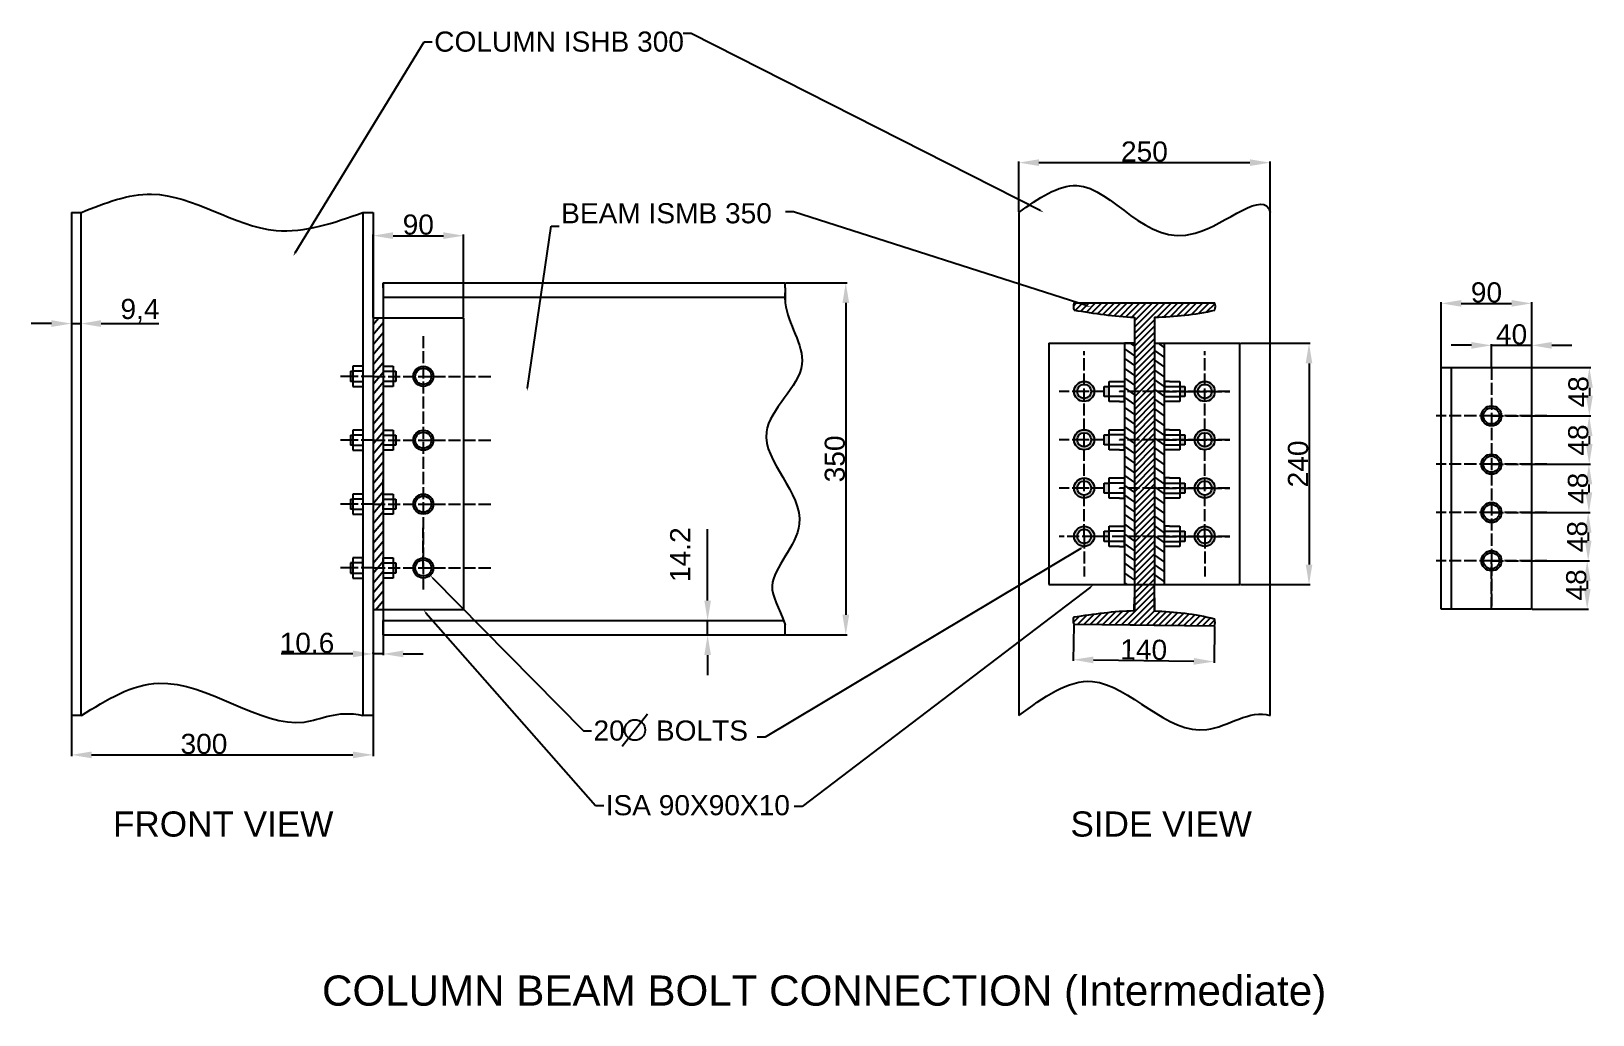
# Model space of a CAD drawing. Header units: inches. Extents: x 405 to 1958, y 459 to 1437.
import ezdxf
from ezdxf import colors
from ezdxf.entities.mleader import LeaderData, LeaderLine
from ezdxf.math import Vec2, Vec3

# ---------------------------------------------------------------- set-up
doc = ezdxf.new("R2010")
doc.units = ezdxf.units.IN
doc.header["$MEASUREMENT"] = 0
doc.linetypes.add('ACAD_ISO02W100', pattern=[15, 12, -3])
doc.styles.get("Standard").update_dxf_attribs({"font": 'arial.ttf'})
doc.dimstyles.new('ISO-25', dxfattribs={"dimtxt": 20, "dimasz": 20, "dimexe": 1.25, "dimexo": 0.625, "dimtad": 1, "dimdec": 4, "dimtxsty": 'Standard', "dimcen": 2.5, "dimadec": 0, "dimazin": 0, "dimtfac": 1, "dimtdec": 4, "dimtmove": 0, "dimatfit": 3, "dimfxl": 1, "dimarcsym": 0})

msp = doc.modelspace()

# ---------------------------------------------------------------- texts
at = {"attachment_point": 1}
for s, width, gutter_width, heights, insert, char_height in [('BEAM ISMB 350', 239.196428, 12.5, [0], (932.21909, 1265.90257), 20), ('FRONT VIEW', 1762.8752299, 967.77966, [560.31052], (486.40032, 661.26723), 25), ('SIDE VIEW', 1762.8752299, 967.77966, [560.31052], (1438.79849, 661.26723), 25), ('COLUMN BEAM BOLT CONNECTION (Intermediate)', 1762.8752299, 967.77966, [560.31052], (694.34342, 498.18007), 30)]:
    msp.add_mtext_dynamic_manual_height_columns(s, width=width, gutter_width=gutter_width, heights=heights, dxfattribs=dict(at, insert=insert, char_height=char_height))

# ---------------------------------------------------------------- blocks, each defined once
blk = doc.blocks.new('*U29')
for p, q in [((-53.4, -167.2), (-63.4, -167.2)), ((-63.4, -167.2), (-63.4, -187.2)), ((-33.4, -167.2), (-23.4, -167.2)), ((-23.4, -167.2), (-23.4, -187.2)), ((-65.9, -172.2), (-65.9, -182.2)), ((-65.9, -172.2), (-63.4, -172.2)), ((-63.4, -182.2), (-65.9, -182.2)), ((-53.4, -172.2), (-63.4, -172.2)), ((-63.4, -182.2), (-53.4, -182.2)), ((-33.4, -172.2), (-23.4, -172.2)), ((-23.4, -182.2), (-33.4, -182.2)), ((-23.4, -172.2), (-20.9, -172.2)), ((-20.9, -182.2), (-23.4, -182.2)), ((-20.9, -172.2), (-20.9, -182.2)), ((-63.4, -187.2), (-53.4, -187.2)), ((-23.4, -187.2), (-33.4, -187.2))]:
    blk.add_line(p, q)
at = {"linetype": 'ACAD_ISO02W100'}
for p, q in [((-65.9, -177.2), (-75.9, -177.2)), ((-43.4, -177.2), (-65.9, -177.2)), ((-43.4, -177.2), (75.9, -177.2))]:
    blk.add_line(p, q, dxfattribs=at)
for radius in [10, 8]:
    blk.add_circle((6.6, -177.2), radius)
blk = doc.blocks.new('*U30')
at = {"color": 0, "linetype": 'ByBlock', "lineweight": -2, "transparency": 16777216}
for p in [(0, 190.5), (0, 127), (0, 63.5), (0, 0)]:
    blk.add_blockref('*U29', p, dxfattribs=at)
blk = doc.blocks.new('*U31')
for p, q in [((-47.5, -5), (-47.5, 5)), ((-47.5, 5), (-42.5, 5)), ((-42.5, -10), (-42.5, 10)), ((-42.5, 10), (-32.5, 10)), ((-27.5, 5), (-42.5, 5)), ((12.5, 5), (27.5, 5)), ((17.5, 10), (27.5, 10)), ((27.5, 10), (27.5, -10)), ((27.5, 5), (32.5, 5)), ((32.5, 5), (32.5, -5)), ((-42.5, -5), (-47.5, -5)), ((-27.5, -5), (-42.5, -5)), ((-32.5, -10), (-42.5, -10)), ((12.5, -5), (27.5, -5)), ((27.5, -10), (17.5, -10)), ((32.5, -5), (27.5, -5))]:
    blk.add_line(p, q)
at = {"linetype": 'ACAD_ISO02W100'}
for p, q in [((77.5, 0), (-27.5, 0)), ((12.5, 0), (77.5, 0)), ((32.5, 0), (52.5, 0)), ((52.5, 10), (52.5, 10.2)), ((-47.5, 0), (-67.5, 0)), ((-67.5, -10), (-67.5, -10.2))]:
    blk.add_line(p, q, dxfattribs=at)
for points in [[(-32.5, 10), (-32.5, 10), (-27.5, 10), (-27.5, 10), (-27.5, 0), (-27.5, 0), (-32.5, 0), (-32.5, 0)], [(17.5, -10), (17.5, -10), (12.5, -10), (12.5, -10), (12.5, 0), (12.5, 0), (17.5, 0), (17.5, 0)]]:
    blk.add_lwpolyline(points, dxfattribs=at)
for points in [[(17.5, 10), (17.5, 10), (12.5, 10), (12.5, 10), (12.5, 0), (12.5, 0), (17.5, 0), (17.5, 0)], [(-32.5, -10), (-32.5, -10), (-27.5, -10), (-27.5, -10), (-27.5, 0), (-27.5, 0), (-32.5, 0), (-32.5, 0)]]:
    blk.add_lwpolyline(points)
for centre, radius in [((-67.5, 0), 10), ((-67.5, 0), 7), ((52.5, 0), 10), ((52.5, 0), 7)]:
    blk.add_circle(centre, radius)
blk = doc.blocks.new('*U25')
at = {"color": 0, "linetype": 'ByBlock', "lineweight": -2, "transparency": 16777216}
for p in [(0, 144), (0, 96), (0, 48), (0, 0)]:
    blk.add_blockref('*U31', p, dxfattribs=at)
blk = doc.blocks.new('*U27')
at = {"linetype": 'ACAD_ISO02W100'}
for p, q in [((0, 0), (-55, 0)), ((0, 0), (55, 0)), ((55, 0), (0, 0))]:
    blk.add_line(p, q, dxfattribs=at)
for radius in [10, 8]:
    blk.add_circle((0, 0), radius)
blk = doc.blocks.new('*U28')
at = {"color": 0, "linetype": 'ByBlock', "lineweight": -2, "transparency": 16777216}
for p in [(0, 144), (0, 96), (0, 48), (0, 0)]:
    blk.add_blockref('*U27', p, dxfattribs=at)
blk = doc.blocks.new('*D32')
at = {"color": 0, "lineweight": -2, "transparency": 16777216}
for p, q in [((445.1, 1256.1), (445.1, 716.2)), ((745.1, 1256.1), (745.1, 716.2)), ((465.1, 717.5), (725.1, 717.5))]:
    blk.add_line(p, q, dxfattribs=at)
at = {"color": 0, "transparency": 16777216}
for points in [[(465.1, 720.8), (465.1, 714.1), (445.1, 717.5)], [(725.1, 720.8), (725.1, 714.1), (745.1, 717.5)]]:
    blk.add_solid(points, dxfattribs=at)
at = {"layer": 'Defpoints', "color": 0, "transparency": 16777216}
for p in [(445.1, 1256.7), (745.1, 1256.7), (745.1, 717.5)]:
    blk.add_point(p, dxfattribs=at)
at = {"color": 0, "transparency": 16777216, "insert": (576.9, 728.3), "char_height": 20, "attachment_point": 5}
blk.add_mtext('300', dxfattribs=at)
blk = doc.blocks.new('*D33')
at = {"color": 0, "lineweight": -2, "transparency": 16777216}
for p, q in [((445.1, 1256.1), (445.1, 1145)), ((454.5, 1256.1), (454.5, 1145)), ((425.1, 1146.2), (405.1, 1146.2)), ((445.1, 1146.2), (454.5, 1146.2)), ((474.5, 1146.2), (532.1, 1146.2))]:
    blk.add_line(p, q, dxfattribs=at)
at = {"color": 0, "transparency": 16777216}
for points in [[(425.1, 1149.6), (425.1, 1142.9), (445.1, 1146.2)], [(474.5, 1149.6), (474.5, 1142.9), (454.5, 1146.2)]]:
    blk.add_solid(points, dxfattribs=at)
at = {"layer": 'Defpoints', "color": 0, "transparency": 16777216}
for p in [(445.1, 1256.7), (454.5, 1256.7), (454.5, 1146.2)]:
    blk.add_point(p, dxfattribs=at)
at = {"color": 0, "transparency": 16777216, "insert": (513.3, 1158.9), "char_height": 20, "attachment_point": 5}
blk.add_mtext('9,4', dxfattribs=at)
blk = doc.blocks.new('*D34')
at = {"color": 0, "lineweight": -2, "transparency": 16777216}
for p, q in [((745.1, 1152.4), (745.1, 1234.9)), ((765.1, 1233.6), (815.1, 1233.6)), ((835.1, 1152.4), (835.1, 1234.9))]:
    blk.add_line(p, q, dxfattribs=at)
at = {"color": 0, "transparency": 16777216}
for points in [[(765.1, 1237), (765.1, 1230.3), (745.1, 1233.6)], [(815.1, 1237), (815.1, 1230.3), (835.1, 1233.6)]]:
    blk.add_solid(points, dxfattribs=at)
at = {"layer": 'Defpoints', "color": 0, "transparency": 16777216}
for p in [(835.1, 1233.6), (745.1, 1151.7), (835.1, 1151.7)]:
    blk.add_point(p, dxfattribs=at)
at = {"color": 0, "transparency": 16777216, "insert": (790.1, 1244.5), "char_height": 20, "attachment_point": 5}
blk.add_mtext('90', dxfattribs=at)
blk = doc.blocks.new('*D35')
at = {"color": 0, "lineweight": -2, "transparency": 16777216}
for p, q in [((755.1, 861.1), (755.1, 816.6)), ((725.1, 817.8), (653.8, 817.8)), ((745.1, 818.4), (745.1, 819.1)), ((755.1, 817.8), (745.1, 817.8)), ((775.1, 817.8), (795.1, 817.8))]:
    blk.add_line(p, q, dxfattribs=at)
at = {"color": 0, "transparency": 16777216}
for points in [[(725.1, 821.2), (725.1, 814.5), (745.1, 817.8)], [(775.1, 821.2), (775.1, 814.5), (755.1, 817.8)]]:
    blk.add_solid(points, dxfattribs=at)
at = {"layer": 'Defpoints', "color": 0, "transparency": 16777216}
for p in [(755.1, 861.7), (745.1, 817.8), (745.1, 817.8)]:
    blk.add_point(p, dxfattribs=at)
at = {"color": 0, "transparency": 16777216, "insert": (679.4, 828.7), "char_height": 20, "attachment_point": 5}
blk.add_mtext('10.6', dxfattribs=at)
blk = doc.blocks.new('*D36')
at = {"color": 0, "lineweight": -2, "transparency": 16777216}
for p, q in [((1077.9, 870.9), (1077.9, 942)), ((755.7, 850.9), (1079.1, 850.9)), ((1077.9, 836.7), (1077.9, 850.9)), ((755.7, 836.7), (1079.1, 836.7)), ((1077.9, 816.7), (1077.9, 796.7))]:
    blk.add_line(p, q, dxfattribs=at)
at = {"color": 0, "transparency": 16777216}
for points in [[(1074.6, 870.9), (1081.2, 870.9), (1077.9, 850.9)], [(1074.6, 816.7), (1081.2, 816.7), (1077.9, 836.7)]]:
    blk.add_solid(points, dxfattribs=at)
at = {"layer": 'Defpoints', "color": 0, "transparency": 16777216}
for p in [(755.1, 850.9), (1077.9, 850.9), (755.1, 836.7)]:
    blk.add_point(p, dxfattribs=at)
at = {"color": 0, "transparency": 16777216, "insert": (1050.6, 916.5), "char_height": 20, "width": 49.864, "attachment_point": 5, "rotation": 90}
blk.add_mtext(' 14.2', dxfattribs=at)
blk = doc.blocks.new('*D37')
at = {"color": 0, "lineweight": -2, "transparency": 16777216}
for p, q in [((1155.7, 1186.7), (1216.6, 1186.7)), ((1215.3, 1166.7), (1215.3, 856.7)), ((1155.7, 836.7), (1216.6, 836.7))]:
    blk.add_line(p, q, dxfattribs=at)
at = {"color": 0, "transparency": 16777216}
for points in [[(1212, 1166.7), (1218.7, 1166.7), (1215.3, 1186.7)], [(1212, 856.7), (1218.7, 856.7), (1215.3, 836.7)]]:
    blk.add_solid(points, dxfattribs=at)
at = {"layer": 'Defpoints', "color": 0, "transparency": 16777216}
for p in [(1155.1, 1186.7), (1155.1, 836.7), (1215.3, 836.7)]:
    blk.add_point(p, dxfattribs=at)
at = {"color": 0, "transparency": 16777216, "insert": (1204.5, 1011.7), "char_height": 20, "attachment_point": 5, "rotation": 90}
blk.add_mtext('350', dxfattribs=at)
blk = doc.blocks.new('*D38')
at = {"color": 0, "lineweight": -2, "transparency": 16777216}
for p, q in [((1442.1, 846.9), (1441.6, 810.9)), ((1582.1, 845), (1581.6, 808.9)), ((1461.6, 811.8), (1561.6, 810.5))]:
    blk.add_line(p, q, dxfattribs=at)
at = {"color": 0, "transparency": 16777216}
for points in [[(1461.6, 815.2), (1461.5, 808.5), (1441.6, 812.1)], [(1561.6, 813.8), (1561.5, 807.1), (1581.6, 810.2)]]:
    blk.add_solid(points, dxfattribs=at)
at = {"layer": 'Defpoints', "color": 0, "transparency": 16777216}
for p in [(1442.1, 847.5), (1582.1, 845.6), (1581.6, 810.2)]:
    blk.add_point(p, dxfattribs=at)
at = {"color": 0, "transparency": 16777216, "insert": (1511.7, 822), "char_height": 20, "attachment_point": 5, "rotation": 359.2211}
blk.add_mtext('140', dxfattribs=at)
blk = doc.blocks.new('*D39')
at = {"color": 0, "lineweight": -2, "transparency": 16777216}
for p, q in [((1608.1, 1126.7), (1677.3, 1126.7)), ((1676.1, 1106.7), (1676.1, 906.7)), ((1608.1, 886.7), (1677.3, 886.7))]:
    blk.add_line(p, q, dxfattribs=at)
at = {"color": 0, "transparency": 16777216}
for points in [[(1672.8, 1106.7), (1679.4, 1106.7), (1676.1, 1126.7)], [(1672.8, 906.7), (1679.4, 906.7), (1676.1, 886.7)]]:
    blk.add_solid(points, dxfattribs=at)
at = {"layer": 'Defpoints', "color": 0, "transparency": 16777216}
for p in [(1607.4, 1126.7), (1607.4, 886.7), (1676.1, 886.7)]:
    blk.add_point(p, dxfattribs=at)
at = {"color": 0, "transparency": 16777216, "insert": (1665.3, 1006.7), "char_height": 20, "attachment_point": 5, "rotation": 90}
blk.add_mtext('240', dxfattribs=at)
blk = doc.blocks.new('*D40')
at = {"color": 0, "lineweight": -2, "transparency": 16777216}
for p, q in [((1387.4, 1257.4), (1387.4, 1307.5)), ((1407.4, 1306.2), (1617.4, 1306.2)), ((1637.4, 1257.4), (1637.4, 1307.5))]:
    blk.add_line(p, q, dxfattribs=at)
at = {"color": 0, "transparency": 16777216}
for points in [[(1407.4, 1309.5), (1407.4, 1302.9), (1387.4, 1306.2)], [(1617.4, 1309.5), (1617.4, 1302.9), (1637.4, 1306.2)]]:
    blk.add_solid(points, dxfattribs=at)
at = {"layer": 'Defpoints', "color": 0, "transparency": 16777216}
for p in [(1637.4, 1306.2), (1387.4, 1256.7), (1637.4, 1256.7)]:
    blk.add_point(p, dxfattribs=at)
at = {"color": 0, "transparency": 16777216, "insert": (1512.4, 1317.1), "char_height": 20, "attachment_point": 5}
blk.add_mtext('250', dxfattribs=at)
blk = doc.blocks.new('*D41')
at = {"color": 0, "lineweight": -2, "transparency": 16777216}
for p, q in [((1837.6, 1124.6), (1817.6, 1124.6)), ((1857.6, 1103), (1857.6, 1125.8)), ((1857.6, 1124.6), (1897.6, 1124.6)), ((1897.6, 1103), (1897.6, 1125.8)), ((1917.6, 1124.6), (1937.6, 1124.6))]:
    blk.add_line(p, q, dxfattribs=at)
at = {"color": 0, "transparency": 16777216}
for points in [[(1837.6, 1127.9), (1837.6, 1121.2), (1857.6, 1124.6)], [(1917.6, 1127.9), (1917.6, 1121.2), (1897.6, 1124.6)]]:
    blk.add_solid(points, dxfattribs=at)
at = {"layer": 'Defpoints', "color": 0, "transparency": 16777216}
for p in [(1897.6, 1124.6), (1857.6, 1102.4), (1897.6, 1102.4)]:
    blk.add_point(p, dxfattribs=at)
at = {"color": 0, "transparency": 16777216, "insert": (1877.6, 1135.4), "char_height": 20, "attachment_point": 5}
blk.add_mtext('40', dxfattribs=at)
blk = doc.blocks.new('*D42')
at = {"color": 0, "lineweight": -2, "transparency": 16777216}
for p, q in [((1807.6, 1103), (1807.6, 1167.5)), ((1827.6, 1166.3), (1877.6, 1166.3)), ((1897.6, 1103), (1897.6, 1167.5))]:
    blk.add_line(p, q, dxfattribs=at)
at = {"color": 0, "transparency": 16777216}
for points in [[(1827.6, 1169.6), (1827.6, 1163), (1807.6, 1166.3)], [(1877.6, 1169.6), (1877.6, 1163), (1897.6, 1166.3)]]:
    blk.add_solid(points, dxfattribs=at)
at = {"layer": 'Defpoints', "color": 0, "transparency": 16777216}
for p in [(1897.6, 1166.3), (1807.6, 1102.4), (1897.6, 1102.4)]:
    blk.add_point(p, dxfattribs=at)
at = {"color": 0, "transparency": 16777216, "insert": (1852.6, 1177.1), "char_height": 20, "attachment_point": 5}
blk.add_mtext('90', dxfattribs=at)
blk = doc.blocks.new('*D43')
at = {"color": 0, "lineweight": -2, "transparency": 16777216}
for p, q in [((1898.2, 1102.4), (1956.3, 1102.4)), ((1955, 1082.4), (1955, 1074.4)), ((1898.2, 1054.4), (1956.3, 1054.4))]:
    blk.add_line(p, q, dxfattribs=at)
at = {"color": 0, "transparency": 16777216}
for points in [[(1951.7, 1082.4), (1958.4, 1082.4), (1955, 1102.4)], [(1951.7, 1074.4), (1958.4, 1074.4), (1955, 1054.4)]]:
    blk.add_solid(points, dxfattribs=at)
at = {"layer": 'Defpoints', "color": 0, "transparency": 16777216}
for p in [(1897.6, 1102.4), (1897.6, 1054.4), (1955, 1054.4)]:
    blk.add_point(p, dxfattribs=at)
at = {"color": 0, "transparency": 16777216, "insert": (1944.2, 1078.4), "char_height": 20, "attachment_point": 5, "rotation": 90}
blk.add_mtext('48', dxfattribs=at)
blk = doc.blocks.new('*D44')
at = {"color": 0, "lineweight": -2, "transparency": 16777216}
for p, q in [((1898.2, 1054.4), (1956.1, 1054.4)), ((1954.8, 1034.4), (1954.8, 1026.4)), ((1898.2, 1006.4), (1956.1, 1006.4))]:
    blk.add_line(p, q, dxfattribs=at)
at = {"color": 0, "transparency": 16777216}
for points in [[(1951.5, 1034.4), (1958.1, 1034.4), (1954.8, 1054.4)], [(1951.5, 1026.4), (1958.1, 1026.4), (1954.8, 1006.4)]]:
    blk.add_solid(points, dxfattribs=at)
at = {"layer": 'Defpoints', "color": 0, "transparency": 16777216}
for p in [(1897.6, 1054.4), (1897.6, 1006.4), (1954.8, 1006.4)]:
    blk.add_point(p, dxfattribs=at)
at = {"color": 0, "transparency": 16777216, "insert": (1944, 1030.4), "char_height": 20, "attachment_point": 5, "rotation": 90}
blk.add_mtext('48', dxfattribs=at)
blk = doc.blocks.new('*D45')
at = {"color": 0, "lineweight": -2, "transparency": 16777216}
for p, q in [((1898.2, 1006.4), (1955.8, 1006.4)), ((1954.5, 986.4), (1954.5, 978.4)), ((1898.2, 958.4), (1955.8, 958.4))]:
    blk.add_line(p, q, dxfattribs=at)
at = {"color": 0, "transparency": 16777216}
for points in [[(1951.2, 986.4), (1957.8, 986.4), (1954.5, 1006.4)], [(1951.2, 978.4), (1957.8, 978.4), (1954.5, 958.4)]]:
    blk.add_solid(points, dxfattribs=at)
at = {"layer": 'Defpoints', "color": 0, "transparency": 16777216}
for p in [(1897.6, 1006.4), (1897.6, 958.4), (1954.5, 958.4)]:
    blk.add_point(p, dxfattribs=at)
at = {"color": 0, "transparency": 16777216, "insert": (1943.7, 982.4), "char_height": 20, "attachment_point": 5, "rotation": 90}
blk.add_mtext('48', dxfattribs=at)
blk = doc.blocks.new('*D46')
at = {"color": 0, "lineweight": -2, "transparency": 16777216}
for p, q in [((1898.2, 958.4), (1955, 958.4)), ((1953.8, 938.4), (1953.8, 930.4)), ((1898.2, 910.4), (1955, 910.4))]:
    blk.add_line(p, q, dxfattribs=at)
at = {"color": 0, "transparency": 16777216}
for points in [[(1950.5, 938.4), (1957.1, 938.4), (1953.8, 958.4)], [(1950.5, 930.4), (1957.1, 930.4), (1953.8, 910.4)]]:
    blk.add_solid(points, dxfattribs=at)
at = {"layer": 'Defpoints', "color": 0, "transparency": 16777216}
for p in [(1897.6, 958.4), (1897.6, 910.4), (1953.8, 910.4)]:
    blk.add_point(p, dxfattribs=at)
at = {"color": 0, "transparency": 16777216, "insert": (1943, 934.4), "char_height": 20, "attachment_point": 5, "rotation": 90}
blk.add_mtext('48', dxfattribs=at)
blk = doc.blocks.new('*D47')
at = {"color": 0, "lineweight": -2, "transparency": 16777216}
for p, q in [((1898.2, 910.4), (1954.1, 910.4)), ((1952.8, 890.4), (1952.8, 882.4)), ((1898.2, 862.4), (1954.1, 862.4))]:
    blk.add_line(p, q, dxfattribs=at)
at = {"color": 0, "transparency": 16777216}
for points in [[(1949.5, 890.4), (1956.2, 890.4), (1952.8, 910.4)], [(1949.5, 882.4), (1956.2, 882.4), (1952.8, 862.4)]]:
    blk.add_solid(points, dxfattribs=at)
at = {"layer": 'Defpoints', "color": 0, "transparency": 16777216}
for p in [(1897.6, 910.4), (1897.6, 862.4), (1952.8, 862.4)]:
    blk.add_point(p, dxfattribs=at)
at = {"color": 0, "transparency": 16777216, "insert": (1942, 886.4), "char_height": 20, "attachment_point": 5, "rotation": 90}
blk.add_mtext('48', dxfattribs=at)

# ---------------------------------------------------------------- dimensions: what is measured, and where the dimension line sits
for base, p1, p2, picture, middle in [((1637.4411, 1306.21435), (1387.4411, 1256.72539), (1637.4411, 1256.72539), '*D40', (1512.4411, 1317.05081)), ((454.48659, 1146.24613), (445.08659, 1256.72539), (454.48659, 1256.72539), '*D33', (513.27667, 1158.89023)), ((835.08659, 1233.62648), (745.08659, 1151.72539), (835.08659, 1151.72539), '*D34', (790.08659, 1244.46294)), ((1897.56617, 1166.29641), (1807.56617, 1102.42096), (1897.56617, 1102.42096), '*D42', (1852.56617, 1177.13287)), ((1897.56617, 1124.55873), (1857.56617, 1102.42096), (1897.56617, 1102.42096), '*D41', (1877.56617, 1135.39519))]:
    dim = msp.add_linear_dim(base=base, p1=p1, p2=p2, dimstyle='ISO-25')
    dim.commit()
    dim.dimension.update_dxf_attribs({"geometry": picture, "text_midpoint": middle})
dim = msp.add_linear_dim(base=(745.08659, 717.46808), p1=(445.08659, 1256.72539), p2=(745.08659, 1256.72539), dimstyle='ISO-25')
dim.commit()
dim.dimension.update_dxf_attribs({"geometry": '*D32', "text_midpoint": (576.88447, 717.46808), "dimtype": 160})
for base, p1, p2, picture, middle in [((1215.33872, 836.72539), (1155.08659, 1186.72539), (1155.08659, 836.72539), '*D37', (1204.49544, 1011.72539)), ((1955.02243, 1054.42096), (1897.56617, 1102.42096), (1897.56617, 1054.42096), '*D43', (1944.18597, 1078.42096)), ((1954.80685, 1006.42096), (1897.56617, 1054.42096), (1897.56617, 1006.42096), '*D44', (1943.97039, 1030.42096)), ((1954.50294, 958.42096), (1897.56617, 1006.42096), (1897.56617, 958.42096), '*D45', (1943.66648, 982.42096)), ((1953.79594, 910.42096), (1897.56617, 958.42096), (1897.56617, 910.42096), '*D46', (1942.95949, 934.42096)), ((1952.82389, 862.42096), (1897.56617, 910.42096), (1897.56617, 862.42096), '*D47', (1941.98743, 886.42096))]:
    dim = msp.add_linear_dim(base=base, p1=p1, p2=p2, angle=90, dimstyle='ISO-25')
    dim.commit()
    dim.dimension.update_dxf_attribs({"geometry": picture, "text_midpoint": middle})
for p1, p2, distance, picture, middle in [((1607.4411, 1126.72539), (1607.4411, 886.72539), 68.64556, '*D39', (1665.2502, 1006.72539)), ((1442.07748, 847.53754), (1582.06455, 845.63427), -35.43796, '*D38', (1511.73656, 821.98668))]:
    dim = msp.add_aligned_dim(p1=p1, p2=p2, distance=distance, dimstyle='ISO-25')
    dim.commit()
    dim.dimension.update_dxf_attribs({"geometry": picture, "text_midpoint": middle})
dim = msp.add_linear_dim(base=(1077.89774, 850.92539), p1=(755.08659, 836.72539), p2=(755.08659, 850.92539), angle=90, text=' 14.2', dimstyle='ISO-25')
dim.commit()
dim.dimension.update_dxf_attribs({"geometry": '*D36', "text_midpoint": (1050.56515, 916.48218)})
dim = msp.add_linear_dim(base=(745.08659, 817.81768), p1=(755.08659, 861.72539), p2=(745.08659, 817.81768), text='<>.6', dimstyle='ISO-25')
dim.commit()
dim.dimension.update_dxf_attribs({"geometry": '*D35', "text_midpoint": (679.43431, 828.65414)})

# ---------------------------------------------------------------- hatches: boundary and pattern name
h = msp.add_hatch()
h.set_pattern_fill('ANSI31', color=256, scale=1.4)
h.set_pattern_definition([(45, (350.378, 971.142), (-3.14309, 3.14309), [])])
edge = h.paths.add_edge_path()
edge.add_spline(control_points=[(1522.4411, 1152.51422), (1542.61526, 1153.07584), (1562.87164, 1154.92802), (1582.4411, 1159.61981)], knot_values=[80.4192797142, 80.4192797142, 80.4192797142, 80.4192797142, 140.8385594285, 140.8385594285, 140.8385594285, 140.8385594285], degree=3, periodic=0)
edge.add_arc((1570.01277, 1163.1726), 12.92617, 344.04676388, 375.95323612)
edge.add_line((1582.4411, 1166.72539), (1522.4411, 1166.72539))
edge.add_line((1522.4411, 1166.72539), (1442.4411, 1166.72539))
edge.add_arc((1451.61462, 1163.1726), 9.83747, 158.82921724, 201.17078276)
edge.add_spline(control_points=[(1442.4411, 1159.61981), (1462.39201, 1156.41503), (1482.34292, 1153.21025), (1502.4411, 1152.51422)], knot_values=[0, 0, 0, 0, 60.4192797142, 60.4192797142, 60.4192797142, 60.4192797142], degree=3, periodic=0)
edge.add_line((1502.4411, 1152.51422), (1502.4411, 1126.72539))
edge.add_line((1502.4411, 1126.72539), (1502.4411, 1078.72539))
edge.add_line((1502.4411, 1078.72539), (1522.4411, 1078.72539))
edge.add_line((1522.4411, 1078.72539), (1522.4411, 1126.72539))
edge.add_line((1522.4411, 1126.72539), (1522.4411, 1152.51422))
h.paths.add_polyline_path([(1522.4411, 1078.72539), (1502.4411, 1078.72539), (1502.4411, 1030.72539), (1522.4411, 1030.72539)])
h.paths.add_polyline_path([(1522.4411, 1030.72539), (1502.4411, 1030.72539), (1502.4411, 982.72539), (1522.4411, 982.72539)])
h.paths.add_polyline_path([(1522.4411, 982.72539), (1502.4411, 982.72539), (1502.4411, 934.72539), (1522.4411, 934.72539)])
h.paths.add_polyline_path([(1522.4411, 934.72539), (1502.4411, 934.72539), (1502.4411, 886.72539), (1522.4411, 886.72539)])
edge = h.paths.add_edge_path()
edge.add_line((1522.44043, 873.68898), (1522.44043, 886.72539))
edge.add_line((1522.44043, 886.72539), (1502.4411, 886.72539))
edge.add_line((1502.4411, 886.72539), (1502.44043, 886.71935))
edge.add_line((1502.44043, 886.71935), (1502.44043, 860.9419))
edge.add_spline(control_points=[(1502.26514, 860.93172), (1482.15935, 860.50898), (1462.16671, 857.57573), (1442.17408, 854.64247)], knot_values=[0, 0, 0, 0, 60.4192797142, 60.4192797142, 60.4192797142, 60.4192797142], degree=3, periodic=0)
edge.add_arc((1451.29845, 850.96529), 9.83747, 158.05027001, 200.39183552)
edge.add_line((1442.07748, 847.53754), (1502.07194, 846.72186))
edge.add_line((1502.07194, 846.72186), (1582.06455, 845.63427))
edge.add_arc((1569.68565, 849.3557), 12.92617, 343.26781664, 375.17428888)
edge.add_spline(control_points=[(1582.16114, 852.7392), (1562.65727, 857.6966), (1542.42794, 859.82399), (1522.26329, 860.65982)], knot_values=[80.4192797142, 80.4192797142, 80.4192797142, 80.4192797142, 140.8385594285, 140.8385594285, 140.8385594285, 140.8385594285], degree=3, periodic=0)
edge.add_line((1522.26329, 860.65982), (1522.44043, 873.68898))
h = msp.add_hatch()
h.set_pattern_fill('ANSI31', color=256, scale=2, angle=5)
h.set_pattern_definition([(50, (350.378, 971.142), (-4.86438, 4.0817), [])])
h.paths.add_polyline_path([(755.08659, 1151.72539), (745.08659, 1151.72539), (745.08659, 1093.72539), (755.08659, 1093.72539)])
h.paths.add_polyline_path([(755.08659, 1093.72539), (745.08659, 1093.72539), (745.08659, 1030.22539), (755.08659, 1030.22539)])
h.paths.add_polyline_path([(755.08659, 1030.22539), (745.08659, 1030.22539), (745.08659, 966.72539), (755.08659, 966.72539)])
h.paths.add_polyline_path([(755.08659, 961.22539), (755.08659, 966.72539), (745.08659, 966.72539), (745.08659, 903.22539), (755.08659, 903.22539), (755.08659, 913.22539)])
h.paths.add_polyline_path([(755.08659, 903.22539), (745.08659, 903.22539), (745.08659, 861.72539), (755.08659, 861.72539)])
h = msp.add_hatch()
h.set_pattern_fill('ANSI31', color=256, scale=2.5, angle=100)
h.set_pattern_definition([(145, (350.378, 971.142), (-4.552763, -6.50202), [])])
h.paths.add_polyline_path([(1502.4411, 1126.72539), (1492.4411, 1126.72539), (1492.4411, 1078.72539), (1502.4411, 1078.72539)])
h.paths.add_polyline_path([(1502.4411, 1078.72539), (1492.4411, 1078.72539), (1492.4411, 1068.72539), (1492.4411, 1030.72539), (1502.4411, 1030.72539)])
h.paths.add_polyline_path([(1522.4411, 1078.72539), (1532.4411, 1078.72539), (1532.4411, 1088.72539), (1532.4411, 1126.72539), (1522.4411, 1126.72539)])
h.paths.add_polyline_path([(1522.4411, 1030.72539), (1532.4411, 1030.72539), (1532.4411, 1040.72539), (1532.4411, 1078.72539), (1522.4411, 1078.72539)])
h.paths.add_polyline_path([(1492.4411, 982.72539), (1502.4411, 982.72539), (1502.4411, 1030.72539), (1492.4411, 1030.72539), (1492.4411, 1020.72539)])
h.paths.add_polyline_path([(1522.4411, 982.72539), (1532.4411, 982.72539), (1532.4411, 992.72539), (1532.4411, 1030.72539), (1522.4411, 1030.72539)])
h.paths.add_polyline_path([(1492.4411, 934.72539), (1502.4411, 934.72539), (1502.4411, 982.72539), (1492.4411, 982.72539), (1492.4411, 972.72539)])
h.paths.add_polyline_path([(1532.4411, 982.72539), (1522.4411, 982.72539), (1522.4411, 934.72539), (1532.4411, 934.72539), (1532.4411, 944.72539)])
h.paths.add_polyline_path([(1502.4411, 934.72539), (1492.4411, 934.72539), (1492.4411, 924.72539), (1492.4411, 886.72539), (1502.4411, 886.72539)])
h.paths.add_polyline_path([(1532.4411, 934.72539), (1522.4411, 934.72539), (1522.4411, 886.72539), (1532.4411, 886.72539)])
h = msp.add_hatch(color=256)
h.dxf.hatch_style = 1
h.paths.add_polyline_path([(805.08659, 1093.72539), (803.08659, 1093.72539, -0.4142135624), (795.08659, 1085.72539), (795.08659, 1083.72539, 0.4142135624)])
h.paths.add_polyline_path([(795.08659, 1103.72539), (795.08659, 1101.72539, -0.4142135624), (803.08659, 1093.72539), (805.08659, 1093.72539, 0.4142135624)])
h.paths.add_polyline_path([(787.08659, 1093.72539), (785.08659, 1093.72539, 0.4142135624), (795.08659, 1083.72539), (795.08659, 1085.72539, -0.4142135624)])
h.paths.add_polyline_path([(795.08659, 1101.72539), (795.08659, 1103.72539, 0.4142135624), (785.08659, 1093.72539), (787.08659, 1093.72539, -0.4142135624)])
h.paths.add_polyline_path([(805.08659, 1030.22539), (803.08659, 1030.22539, -0.4142135624), (795.08659, 1022.22539), (795.08659, 1020.22539, 0.4142135624)])
h.paths.add_polyline_path([(795.08659, 1040.22539), (795.08659, 1038.22539, -0.4142135624), (803.08659, 1030.22539), (805.08659, 1030.22539, 0.4142135624)])
h.paths.add_polyline_path([(795.08659, 1038.22539), (795.08659, 1040.22539, 0.4142135624), (785.08659, 1030.22539), (787.08659, 1030.22539, -0.4142135624)])
h.paths.add_polyline_path([(787.08659, 1030.22539), (785.08659, 1030.22539, 0.4142135624), (795.08659, 1020.22539), (795.08659, 1022.22539, -0.4142135624)])
h.paths.add_polyline_path([(725.08659, 1030.22539), (722.58659, 1030.22539), (722.58659, 1025.22539), (725.08659, 1025.22539)])
h.paths.add_polyline_path([(725.08659, 1035.22539), (722.58659, 1035.22539), (722.58659, 1030.22539), (725.08659, 1030.22539)])
h.paths.add_polyline_path([(725.08659, 971.72539), (722.58659, 971.72539), (722.58659, 966.72539), (725.08659, 966.72539)])
h.paths.add_polyline_path([(725.08659, 966.72539), (722.58659, 966.72539), (722.58659, 961.72539), (725.08659, 961.72539)])
h.paths.add_polyline_path([(795.08659, 974.72539), (795.08659, 976.72539, 0.4142135624), (785.08659, 966.72539), (787.08659, 966.72539, -0.4142135624)])
h.paths.add_polyline_path([(787.08659, 966.72539), (785.08659, 966.72539, 0.4142135624), (795.08659, 956.72539), (795.08659, 958.72539, -0.4142135624)])
h.paths.add_polyline_path([(805.08659, 966.72539), (803.08659, 966.72539, -0.4142135624), (795.08659, 958.72539), (795.08659, 956.72539, 0.4142135624)])
h.paths.add_polyline_path([(795.08659, 976.72539), (795.08659, 974.72539, -0.4142135624), (803.08659, 966.72539), (805.08659, 966.72539, 0.4142135624)])
h.paths.add_polyline_path([(725.08659, 1098.72539), (722.58659, 1098.72539), (722.58659, 1093.72539), (725.08659, 1093.72539)])
h.paths.add_polyline_path([(725.08659, 1093.72539), (722.58659, 1093.72539), (722.58659, 1088.72539), (725.08659, 1088.72539)])
h = msp.add_hatch(color=256)
h.dxf.hatch_style = 1
h.paths.add_polyline_path([(787.08659, 903.22539), (785.08659, 903.22539, 0.4142135624), (795.08659, 893.22539), (795.08659, 895.22539, -0.4142135624)])
h.paths.add_polyline_path([(795.08659, 911.22539), (795.08659, 913.22539, 0.4142135624), (785.08659, 903.22539), (787.08659, 903.22539, -0.4142135624)])
h.paths.add_polyline_path([(805.08659, 903.22539), (803.08659, 903.22539, -0.4142135624), (795.08659, 895.22539), (795.08659, 893.22539, 0.4142135624)])
h.paths.add_polyline_path([(795.08659, 913.22539), (795.08659, 911.22539, -0.4142135624), (803.08659, 903.22539), (805.08659, 903.22539, 0.4142135624)])
h.paths.add_polyline_path([(725.08659, 903.22539), (722.58659, 903.22539), (722.58659, 898.22539), (725.08659, 898.22539)])
h.paths.add_polyline_path([(725.08659, 908.22539), (722.58659, 908.22539), (722.58659, 903.22539), (725.08659, 903.22539)])
h.paths.add_polyline_path([(1452.4411, 944.72539), (1452.4411, 941.72539, -0.4142135624), (1459.4411, 934.72539), (1462.4411, 934.72539, 0.4142135624)])
h.paths.add_polyline_path([(1462.4411, 934.72539), (1459.4411, 934.72539, -0.4142135624), (1452.4411, 927.72539), (1452.4411, 924.72539, 0.4142135624)])
h.paths.add_polyline_path([(1445.4411, 934.72539), (1442.4411, 934.72539, 0.4142135624), (1452.4411, 924.72539), (1452.4411, 927.72539, -0.4142135624)])
h.paths.add_polyline_path([(1452.4411, 941.72539), (1452.4411, 944.72539, 0.4142135624), (1442.4411, 934.72539), (1445.4411, 934.72539, -0.4142135624)])
h.paths.add_polyline_path([(1452.4411, 992.72539), (1452.4411, 989.72539, -0.4142135624), (1459.4411, 982.72539), (1462.4411, 982.72539, 0.4142135624)])
h.paths.add_polyline_path([(1462.4411, 982.72539), (1459.4411, 982.72539, -0.4142135624), (1452.4411, 975.72539), (1452.4411, 972.72539, 0.4142135624)])
h.paths.add_polyline_path([(1445.4411, 982.72539), (1442.4411, 982.72539, 0.4142135624), (1452.4411, 972.72539), (1452.4411, 975.72539, -0.4142135624)])
h.paths.add_polyline_path([(1452.4411, 989.72539), (1452.4411, 992.72539, 0.4142135624), (1442.4411, 982.72539), (1445.4411, 982.72539, -0.4142135624)])
h.paths.add_polyline_path([(1572.4411, 992.72539), (1572.4411, 989.72539, -0.4142135624), (1579.4411, 982.72539), (1582.4411, 982.72539, 0.4142135624)])
h.paths.add_polyline_path([(1582.4411, 982.72539), (1579.4411, 982.72539, -0.4142135624), (1572.4411, 975.72539), (1572.4411, 972.72539, 0.4142135624)])
h.paths.add_polyline_path([(1572.4411, 975.72539, -0.4142135624), (1565.4411, 982.72539), (1562.4411, 982.72539, 0.4142135624), (1572.4411, 972.72539)])
h.paths.add_polyline_path([(1572.4411, 989.72539), (1572.4411, 992.72539, 0.4142135624), (1562.4411, 982.72539), (1565.4411, 982.72539, -0.4142135624)])
h.paths.add_polyline_path([(1572.4411, 944.72539, 0.4142135624), (1562.4411, 934.72539), (1565.4411, 934.72539, -0.4142135624), (1572.4411, 941.72539)])
h.paths.add_polyline_path([(1572.4411, 944.72539), (1572.4411, 941.72539, -0.4142135624), (1579.4411, 934.72539), (1582.4411, 934.72539, 0.4142135624)])
h.paths.add_polyline_path([(1582.4411, 934.72539), (1579.4411, 934.72539, -0.4142135624), (1572.4411, 927.72539), (1572.4411, 924.72539, 0.4142135624)])
h.paths.add_polyline_path([(1565.4411, 934.72539), (1562.4411, 934.72539, 0.4142135624), (1572.4411, 924.72539), (1572.4411, 927.72539, -0.4142135624)])
h.paths.add_polyline_path([(1572.4411, 1040.72539), (1572.4411, 1037.72539, -0.4142135624), (1579.4411, 1030.72539), (1582.4411, 1030.72539, 0.4142135624)])
h.paths.add_polyline_path([(1572.4411, 1037.72539), (1572.4411, 1040.72539, 0.4142135624), (1562.4411, 1030.72539), (1565.4411, 1030.72539, -0.4142135624)])
h.paths.add_polyline_path([(1565.4411, 1030.72539), (1562.4411, 1030.72539, 0.4142135624), (1572.4411, 1020.72539), (1572.4411, 1023.72539, -0.4142135624)])
h.paths.add_polyline_path([(1582.4411, 1030.72539), (1579.4411, 1030.72539, -0.4142135624), (1572.4411, 1023.72539), (1572.4411, 1020.72539, 0.4142135624)])
h.paths.add_polyline_path([(1572.4411, 1071.72539, -0.4142135624), (1565.4411, 1078.72539), (1562.4411, 1078.72539, 0.4142135624), (1572.4411, 1068.72539)])
h.paths.add_polyline_path([(1582.4411, 1078.72539), (1579.4411, 1078.72539, -0.4142135624), (1572.4411, 1071.72539), (1572.4411, 1068.72539, 0.4142135624)])
h.paths.add_polyline_path([(1572.4411, 1088.72539), (1572.4411, 1085.72539, -0.4142135624), (1579.4411, 1078.72539), (1582.4411, 1078.72539, 0.4142135624)])
h.paths.add_polyline_path([(1572.4411, 1085.72539), (1572.4411, 1088.72539, 0.4142135624), (1562.4411, 1078.72539), (1565.4411, 1078.72539, -0.4142135624)])
h.paths.add_polyline_path([(1452.4411, 1085.72539), (1452.4411, 1088.72539, 0.4142135624), (1442.4411, 1078.72539), (1445.4411, 1078.72539, -0.4142135624)])
h.paths.add_polyline_path([(1445.4411, 1078.72539), (1442.4411, 1078.72539, 0.4142135624), (1452.4411, 1068.72539), (1452.4411, 1071.72539, -0.4142135624)])
h.paths.add_polyline_path([(1462.4411, 1078.72539), (1459.4411, 1078.72539, -0.4142135624), (1452.4411, 1071.72539), (1452.4411, 1068.72539, 0.4142135624)])
h.paths.add_polyline_path([(1452.4411, 1088.72539), (1452.4411, 1085.72539, -0.4142135624), (1459.4411, 1078.72539), (1462.4411, 1078.72539, 0.4142135624)])
h.paths.add_polyline_path([(1452.4411, 1040.72539), (1452.4411, 1037.72539, -0.4142135624), (1459.4411, 1030.72539), (1462.4411, 1030.72539, 0.4142135624)])
h.paths.add_polyline_path([(1452.4411, 1037.72539), (1452.4411, 1040.72539, 0.4142135624), (1442.4411, 1030.72539), (1445.4411, 1030.72539, -0.4142135624)])
h.paths.add_polyline_path([(1445.4411, 1030.72539), (1442.4411, 1030.72539, 0.4142135624), (1452.4411, 1020.72539), (1452.4411, 1023.72539, -0.4142135624)])
h.paths.add_polyline_path([(1462.4411, 1030.72539), (1459.4411, 1030.72539, -0.4142135624), (1452.4411, 1023.72539), (1452.4411, 1020.72539, 0.4142135624)])
h.paths.add_polyline_path([(1867.56617, 1054.42096), (1865.56617, 1054.42096, -0.4142135624), (1857.56617, 1046.42096), (1857.56617, 1044.42096, 0.4142135624)])
h.paths.add_polyline_path([(1857.56617, 1064.42096), (1857.56617, 1062.42096, -0.4142135624), (1865.56617, 1054.42096), (1867.56617, 1054.42096, 0.4142135624)])
h.paths.add_polyline_path([(1857.56617, 1062.42096), (1857.56617, 1064.42096, 0.4142135624), (1847.56617, 1054.42096), (1849.56617, 1054.42096, -0.4142135624)])
h.paths.add_polyline_path([(1849.56617, 1054.42096), (1847.56617, 1054.42096, 0.4142135624), (1857.56617, 1044.42096), (1857.56617, 1046.42096, -0.4142135624)])
h.paths.add_polyline_path([(1867.56617, 1006.42096), (1865.56617, 1006.42096, -0.4142135624), (1857.56617, 998.42096), (1857.56617, 996.42096, 0.4142135624)])
h.paths.add_polyline_path([(1857.56617, 1016.42096), (1857.56617, 1014.42096, -0.4142135624), (1865.56617, 1006.42096), (1867.56617, 1006.42096, 0.4142135624)])
h.paths.add_polyline_path([(1857.56617, 1014.42096), (1857.56617, 1016.42096, 0.4142135624), (1847.56617, 1006.42096), (1849.56617, 1006.42096, -0.4142135624)])
h.paths.add_polyline_path([(1849.56617, 1006.42096), (1847.56617, 1006.42096, 0.4142135624), (1857.56617, 996.42096), (1857.56617, 998.42096, -0.4142135624)])
h.paths.add_polyline_path([(1867.56617, 958.42096), (1865.56617, 958.42096, -0.4142135624), (1857.56617, 950.42096), (1857.56617, 948.42096, 0.4142135624)])
h.paths.add_polyline_path([(1857.56617, 968.42096), (1857.56617, 966.42096, -0.4142135624), (1865.56617, 958.42096), (1867.56617, 958.42096, 0.4142135624)])
h.paths.add_polyline_path([(1857.56617, 966.42096), (1857.56617, 968.42096, 0.4142135624), (1847.56617, 958.42096), (1849.56617, 958.42096, -0.4142135624)])
h.paths.add_polyline_path([(1849.56617, 958.42096), (1847.56617, 958.42096, 0.4142135624), (1857.56617, 948.42096), (1857.56617, 950.42096, -0.4142135624)])
h.paths.add_polyline_path([(1857.56617, 918.42096), (1857.56617, 920.42096, 0.4142135624), (1847.56617, 910.42096), (1849.56617, 910.42096, -0.4142135624)])
h.paths.add_polyline_path([(1857.56617, 920.42096), (1857.56617, 918.42096, -0.4142135624), (1865.56617, 910.42096), (1867.56617, 910.42096, 0.4142135624)])
h.paths.add_polyline_path([(1867.56617, 910.42096), (1865.56617, 910.42096, -0.4142135624), (1857.56617, 902.42096), (1857.56617, 900.42096, 0.4142135624)])
h.paths.add_polyline_path([(1849.56617, 910.42096), (1847.56617, 910.42096, 0.4142135624), (1857.56617, 900.42096), (1857.56617, 902.42096, -0.4142135624)])
h = msp.add_hatch(color=256)
h.dxf.hatch_style = 1
h.paths.add_polyline_path([(1477.4411, 1035.72539), (1472.4411, 1035.72539), (1472.4411, 1025.72539), (1477.4411, 1025.72539)])
h.paths.add_polyline_path([(1552.4411, 1030.72539), (1547.4411, 1030.72539), (1547.4411, 1025.72539), (1552.4411, 1025.72539)])
h.paths.add_polyline_path([(1552.4411, 1035.72539), (1547.4411, 1035.72539), (1547.4411, 1030.72539), (1552.4411, 1030.72539)])
h.paths.add_polyline_path([(1552.4411, 1078.72539), (1547.4411, 1078.72539), (1547.4411, 1073.72539), (1552.4411, 1073.72539)])
h.paths.add_polyline_path([(1552.4411, 1083.72539), (1547.4411, 1083.72539), (1547.4411, 1078.72539), (1552.4411, 1078.72539)])
h.paths.add_polyline_path([(1477.4411, 1083.72539), (1472.4411, 1083.72539), (1472.4411, 1073.72539), (1477.4411, 1073.72539)])
h.paths.add_polyline_path([(1477.4411, 987.72539), (1472.4411, 987.72539), (1472.4411, 977.72539), (1477.4411, 977.72539)])
h.paths.add_polyline_path([(1477.4411, 934.72539), (1472.4411, 934.72539), (1472.4411, 929.72539), (1477.4411, 929.72539)])
h.paths.add_polyline_path([(1477.4411, 939.72539), (1472.4411, 939.72539), (1472.4411, 934.72539), (1477.4411, 934.72539)])
h.paths.add_polyline_path([(1552.4411, 934.72539), (1547.4411, 934.72539), (1547.4411, 929.72539), (1552.4411, 929.72539)])
h.paths.add_polyline_path([(1552.4411, 939.72539), (1547.4411, 939.72539), (1547.4411, 934.72539), (1552.4411, 934.72539)])
h.paths.add_polyline_path([(1552.4411, 982.72539), (1547.4411, 982.72539), (1547.4411, 977.72539), (1552.4411, 977.72539)])
h.paths.add_polyline_path([(1552.4411, 987.72539), (1547.4411, 987.72539), (1547.4411, 982.72539), (1552.4411, 982.72539)])
h.paths.add_polyline_path([(767.58659, 966.72539), (765.08659, 966.72539), (765.08659, 961.72539), (767.58659, 961.72539)])
h.paths.add_polyline_path([(767.58659, 971.72539), (765.08659, 971.72539), (765.08659, 966.72539), (767.58659, 966.72539)])
h.paths.add_polyline_path([(767.58659, 1030.22539), (765.08659, 1030.22539), (765.08659, 1025.22539), (767.58659, 1025.22539)])
h.paths.add_polyline_path([(767.58659, 1035.22539), (765.08659, 1035.22539), (765.08659, 1030.22539), (767.58659, 1030.22539)])
h.paths.add_polyline_path([(767.58659, 1093.72539), (765.08659, 1093.72539), (765.08659, 1088.72539), (767.58659, 1088.72539)])
h.paths.add_polyline_path([(767.58659, 1098.72539), (765.08659, 1098.72539), (765.08659, 1093.72539), (767.58659, 1093.72539)])
h.paths.add_polyline_path([(767.58659, 903.22539), (765.08659, 903.22539), (765.08659, 898.22539), (767.58659, 898.22539)])
h.paths.add_polyline_path([(767.58659, 908.22539), (765.08659, 908.22539), (765.08659, 903.22539), (767.58659, 903.22539)])

# ---------------------------------------------------------------- linework, layer by layer
for p, q in [((445.08659, 1256.72539), (445.08659, 756.72539)), ((445.08659, 1256.72539), (455.08659, 1256.72539)), ((445.08659, 1256.72539), (455.08659, 1256.72539)), ((445.08659, 1256.72539), (454.68659, 1256.72539)), ((445.08659, 1256.72539), (454.48659, 1256.72539)), ((445.08659, 1256.72539), (454.48659, 1256.72539)), ((454.48659, 1256.72539), (454.48659, 756.72539)), ((735.08659, 1256.72539), (735.08659, 756.72539)), ((735.08659, 1256.72539), (745.08659, 1256.72539)), ((745.08659, 1256.72539), (745.08659, 756.72539)), ((1387.4411, 1256.72539), (1387.4411, 756.72539)), ((1387.4411, 1256.72539), (1387.4411, 1126.72539)), ((1637.4411, 756.72539), (1637.4411, 1256.72539)), ((755.08659, 1181.72539), (755.08659, 1186.72539)), ((755.08659, 1186.72539), (1155.08659, 1186.72539)), ((755.08659, 1186.72539), (755.08659, 1172.52539)), ((755.08659, 1181.72539), (755.08659, 1166.72539)), ((1155.08659, 1181.72539), (1155.08659, 1186.72539)), ((1155.08659, 1181.72539), (1155.08659, 1166.72539)), ((755.08659, 1172.52539), (1155.08659, 1172.52539)), ((755.08659, 1166.72539), (755.08659, 836.72539)), ((1442.4411, 1166.72539), (1502.4411, 1166.72539)), ((1442.4411, 1166.72539), (1502.4411, 1166.72539)), ((1522.4411, 1166.72539), (1582.4411, 1166.72539)), ((1522.4411, 1166.72539), (1582.4411, 1166.72539)), ((835.08659, 1151.72539), (745.08659, 1151.72539)), ((755.08659, 1151.72539), (755.08659, 861.72539)), ((835.08659, 1151.72539), (835.08659, 861.72539)), ((1502.4411, 1152.51422), (1502.4411, 1126.72539)), ((1522.4411, 1152.51422), (1522.4411, 1126.72539)), ((1417.4411, 1126.72539), (1502.4411, 1126.72539)), ((1417.4411, 1126.72539), (1447.4411, 1126.72539)), ((1417.4411, 1126.72539), (1417.4411, 886.72539)), ((1502.4411, 1126.72539), (1492.4411, 1126.72539)), ((1492.4411, 1126.72539), (1492.4411, 886.72539)), ((1502.4411, 1126.72539), (1502.4411, 886.72539)), ((1522.4411, 1126.72539), (1607.4411, 1126.72539)), ((1522.4411, 1126.72539), (1522.4411, 886.72539)), ((1532.4411, 886.72539), (1532.4411, 1126.72539)), ((1607.4411, 886.72539), (1607.4411, 1126.72539)), ((1617.4411, 1126.72539), (1617.4411, 1126.72539)), ((1807.56617, 1102.42096), (1897.56617, 1102.42096)), ((1807.56617, 862.42096), (1807.56617, 1102.42096)), ((1807.56617, 1102.42096), (1817.56617, 1102.42096)), ((1817.56617, 1102.42096), (1817.56617, 862.42096)), ((1897.56617, 1102.42096), (1897.56617, 862.42096)), ((745.08659, 1046.22539), (745.08659, 841.22539)), ((755.08659, 961.22539), (755.08659, 991.22539)), ((755.08659, 961.22539), (755.08659, 903.22539)), ((1532.4411, 886.72539), (1532.4411, 934.72539)), ((725.08659, 908.22539), (722.58659, 908.22539)), ((722.58659, 908.22539), (722.58659, 898.22539)), ((725.08659, 908.22539), (725.08659, 898.22539)), ((725.08659, 908.22539), (725.08659, 898.22539)), ((735.08659, 903.22539), (735.08659, 908.22539)), ((722.58659, 898.22539), (725.08659, 898.22539)), ((1417.4411, 886.72539), (1497.61187, 886.72539)), ((1492.4411, 886.72539), (1532.4411, 886.72539)), ((1502.44043, 886.71935), (1502.4411, 886.72539)), ((1502.44043, 886.71935), (1502.44043, 860.93052)), ((1502.44043, 886.71935), (1502.44043, 860.93052)), ((1522.44043, 886.71935), (1522.4411, 886.72539)), ((1522.44043, 860.93052), (1522.44043, 886.71935)), ((1522.44043, 860.93052), (1522.44043, 886.71935)), ((1522.4411, 886.72539), (1607.4411, 886.72539)), ((1502.26514, 860.93172), (1502.44043, 873.82494)), ((1502.26514, 860.93172), (1502.44043, 873.82494)), ((1522.44043, 873.68898), (1522.26329, 860.65982)), ((1522.44043, 873.68898), (1522.26329, 860.65982)), ((755.08659, 861.72539), (744.48659, 861.72539)), ((835.08659, 861.72539), (745.08659, 861.72539)), ((1522.26697, 860.93052), (1522.44043, 860.93052)), ((1522.26697, 860.93052), (1522.44043, 860.93052)), ((1522.26697, 860.93052), (1522.44043, 860.93052)), ((1897.56617, 862.42096), (1807.56617, 862.42096)), ((755.08659, 836.72539), (755.08659, 850.92539)), ((755.08659, 850.92539), (1153.60603, 850.92539)), ((1155.08659, 836.72539), (1155.08659, 846.72539)), ((1442.07748, 847.53754), (1502.07194, 846.72186)), ((1442.07748, 847.53754), (1502.07194, 846.72186)), ((1522.07009, 846.44996), (1582.06455, 845.63427)), ((1522.07009, 846.44996), (1582.06455, 845.63427)), ((755.08659, 836.72539), (1155.08659, 836.72539)), ((455.08659, 756.72539), (445.08659, 756.72539)), ((745.08659, 756.72539), (735.08659, 756.72539)), ((1017.96045, 758.04116), (993.05233, 725.93228))]:
    msp.add_line(p, q)
at = {"linetype": 'ACAD_ISO02W100'}
for p, q in [((795.08659, 1133.72539), (795.08659, 879.72539)), ((1452.4411, 934.72539), (1452.4411, 1118.72539)), ((1572.4411, 934.72539), (1572.4411, 1118.72539)), ((1817.56617, 1102.42096), (1857.56617, 1102.42096)), ((1857.56617, 1102.42096), (1857.56617, 862.42096)), ((1452.4411, 1078.72539), (1427.4411, 1078.72539)), ((1452.4411, 1030.72539), (1427.4411, 1030.72539)), ((1452.4411, 982.72539), (1427.4411, 982.72539)), ((745.08659, 961.22539), (745.08659, 903.22539)), ((795.08659, 903.22539), (795.08659, 943.22539)), ((1492.4411, 934.72539), (1427.4411, 934.72539)), ((1452.4411, 934.72539), (1452.4411, 894.72539)), ((1572.4411, 934.72539), (1572.4411, 894.72539)), ((735.08659, 903.22539), (735.08659, 913.22539)), ((755.08659, 903.22539), (755.08659, 913.22539)), ((1857.56617, 862.42096), (1857.56617, 910.42096))]:
    msp.add_line(p, q, dxfattribs=at)
for points in [[(1442.4411, 1166.72539), (1442.4411, 1166.72539), (1582.4411, 1166.72539), (1582.4411, 1166.72539)], [(1442.4411, 1166.72539), (1442.4411, 1166.72539), (1582.4411, 1166.72539), (1582.4411, 1166.72539)], [(1442.07748, 847.53754), (1442.07748, 847.53754), (1582.06455, 845.63427), (1582.06455, 845.63427)], [(1442.07748, 847.53754), (1442.07748, 847.53754), (1582.06455, 845.63427), (1582.06455, 845.63427)]]:
    msp.add_lwpolyline(points)
msp.add_circle((1005.59765, 742.20333), 10.15699)
for centre, radius, start, end in [((1451.61462, 1163.1726), 9.83747, 158.82921724, 201.17078276), ((1451.61462, 1163.1726), 9.83747, 158.82921724, 201.17078276), ((1570.01277, 1163.1726), 12.92617, 344.04676388, 15.95323612), ((1570.01277, 1163.1726), 12.92617, 344.04676388, 15.95323612), ((1451.29845, 850.96529), 9.83747, 158.05027001, 200.39183552), ((1451.29845, 850.96529), 9.83747, 158.05027001, 200.39183552), ((1569.68565, 849.3557), 12.92617, 343.26781664, 15.17428888), ((1569.68565, 849.3557), 12.92617, 343.26781664, 15.17428888)]:
    msp.add_arc(centre, radius, start, end)
msp.add_spline([(455.08659, 1256.72539), (524.78513, 1274.91616), (648.66488, 1238.80461), (735.08659, 1256.72539)], degree=3)
for points, knots in [([(1387.4411, 1256.72539), (1407.10847, 1270.49159), (1466.19309, 1311.84794), (1530.94736, 1185.06225), (1632.02665, 1280.94211), (1637.4411, 1256.72539)], [0, 0, 0, 0, 63.4603707653, 190.6474260899, 267.9223020755, 267.9223020755, 267.9223020755, 267.9223020755]), ([(1155.08659, 1181.72539), (1154.81824, 1176.71835), (1153.42238, 1150.67342), (1193.70933, 1100.33489), (1101.14554, 1033.81701), (1200.3118, 956.64206), (1128.98642, 890.4254), (1149.07247, 864.73997), (1155.08659, 846.72539)], [0, 0, 0, 0, 15, 78.0248166465, 154.1890482064, 251.5620249135, 318.3622664134, 359.3259064658, 359.3259064658, 359.3259064658, 359.3259064658]), ([(1387.4411, 756.72539), (1411.97329, 774.63264), (1473.99975, 819.90879), (1553.74274, 711.35822), (1617.22949, 763.09057), (1637.4411, 756.72539)], [0, 0, 0, 0, 80.7582580348, 204.1868518791, 268.5907140551, 268.5907140551, 268.5907140551, 268.5907140551]), ([(455.08659, 756.72539), (480.14967, 772.31195), (550.21175, 815.88309), (654.91064, 726.56708), (708.52003, 762.38182), (735.08659, 756.72539)], [0, 0, 0, 0, 83.3314054016, 232.9471195366, 291.878244081, 291.878244081, 291.878244081, 291.878244081])]:
    msp.add_open_spline(points, degree=3, knots=knots)
for points in [[(1442.4411, 1159.61981), (1462.39201, 1156.41503), (1482.34292, 1153.21025), (1502.4411, 1152.51422)], [(1442.4411, 1159.61981), (1462.39201, 1156.41503), (1482.34292, 1153.21025), (1502.4411, 1152.51422)], [(1522.4411, 1152.51422), (1542.61526, 1153.07584), (1562.87164, 1154.92802), (1582.4411, 1159.61981)], [(1522.4411, 1152.51422), (1542.61526, 1153.07584), (1562.87164, 1154.92802), (1582.4411, 1159.61981)], [(1442.17408, 854.64247), (1462.16671, 857.57573), (1482.15935, 860.50898), (1502.26514, 860.93172)], [(1442.17408, 854.64247), (1462.16671, 857.57573), (1482.15935, 860.50898), (1502.26514, 860.93172)], [(1522.26329, 860.65982), (1542.42794, 859.82399), (1562.65727, 857.6966), (1582.16114, 852.7392)], [(1522.26329, 860.65982), (1542.42794, 859.82399), (1562.65727, 857.6966), (1582.16114, 852.7392)], [(1155.08659, 836.72539), (1154.59544, 836.60209), (1153.97831, 836.60373), (1153.36118, 836.60537)]]:
    msp.add_open_spline(points, degree=3)

# ---------------------------------------------------------------- block references
for name, p in [('*U30', (788.52908, 1080.45413)), ('*U28', (1857.56617, 910.42096))]:
    msp.add_blockref(name, p)
msp.add_blockref('*U25', (1519.9411, 934.72539), dxfattribs=at)

msp.set_redraw_order([(e.dxf.handle, doc.entitydb.next_handle()) for e in msp.query("TEXT MTEXT ATTDEF DIMENSION ARC_DIMENSION")])  # texts and dimensions are drawn at this point

# ---------------------------------------------------------------- leaders
ml = msp.add_multileader_mtext('Standard')
ml.set_content('COLUMN ISHB 300', color=256)
ml.set_leader_properties()
ml.build(insert=Vec2(0, 0))
ctx = ml.context
ctx.base_point, ctx.char_height, ctx.plane_origin = Vec3(803.9523, 1426.33698), 20, Vec3(665.60122, 1213.25057)
notes = []
notes.append((ctx, [(0, (1, 1, 0), (795.9523, 1426.33698), (1, 0), 8, [(0, [(665.60122, 1213.25057)], 0, [])])]))
ctx.mtext.insert, ctx.mtext.flow_direction = Vec3(805.9523, 1436.51433), 5
ml = msp.add_multileader_mtext('Standard')
ml.set_content('', color=256)
ml.set_leader_properties()
ml.build(insert=Vec2(0, 0))
ctx = ml.context
ctx.base_point, ctx.plane_origin = Vec3(1049.6549, 1434.51433), Vec3(1412.31442, 1256.72539)
ctx.text_align_type = 2
notes.append((ctx, [(0, (1, 1, 0), (1061.6549, 1434.51433), (-1, 0), 8, [(0, [(1412.31442, 1256.72539)], 0, [])])]))
ctx.mtext.insert, ctx.mtext.alignment, ctx.mtext.flow_direction = Vec3(1051.6549, 1436.51433), 3, 5
ml = msp.add_multileader_mtext('Standard')
ml.set_content('', color=256)
ml.set_leader_properties()
ml.build(insert=Vec2(0, 0))
ctx = ml.context
ctx.base_point, ctx.plane_origin = Vec3(1151.21143, 1257.22334), Vec3(1472.4411, 1166.72539)
ctx.text_align_type = 2
notes.append((ctx, [(0, (1, 1, 0), (1163.21143, 1257.22334), (-1, 0), 8, [(0, [(1459.15643, 1162.61007)], 0, [])])]))
ctx.mtext.insert, ctx.mtext.alignment, ctx.mtext.flow_direction = Vec3(1153.21143, 1259.22334), 3, 5
ml = msp.add_multileader_mtext('Standard')
ml.set_content('', color=256)
ml.set_leader_properties()
ml.build(insert=Vec2(0, 0))
ctx = ml.context
ctx.base_point, ctx.plane_origin = Vec3(930.21909, 1243.2068), Vec3(870.6486, 1117.49537)
notes.append((ctx, [(0, (1, 1, 0), (922.21909, 1243.2068), (1, 0), 8, [(0, [(898.10944, 1078.52606)], 0, [])])]))
ctx.mtext.insert, ctx.mtext.flow_direction = Vec3(932.21909, 1245.2068), 5
ml = msp.add_multileader_mtext('Standard')
ml.set_content('', color=256)
ml.set_leader_properties()
ml.build(insert=Vec2(0, 0))
ctx = ml.context
ctx.base_point, ctx.plane_origin = Vec3(1123.14536, 735.1981), Vec3(1456.22367, 921.8396)
ctx.text_align_type = 2
notes.append((ctx, [(0, (1, 1, 0), (1135.14536, 735.1981), (-1, 0), 8, [(0, [(1452.4411, 924.72539)], 0, [])])]))
ctx.mtext.insert, ctx.mtext.alignment, ctx.mtext.flow_direction = Vec3(1125.14536, 737.1981), 3, 5
ml = msp.add_multileader_mtext('Standard')
ml.set_content('20    BOLTS', color=256)
ml.set_leader_properties()
ml.build(insert=Vec2(0, 0))
ctx = ml.context
ctx.base_point, ctx.char_height, ctx.plane_origin = Vec3(962.34631, 741.50598), 20, Vec3(801.88438, 895.89122)
notes.append((ctx, [(0, (1, 1, 0), (954.34631, 741.50598), (1, 0), 8, [(0, [(801.88438, 895.89122)], 0, [])])]))
ctx.mtext.insert, ctx.mtext.flow_direction = Vec3(964.34631, 751.67652), 5
ml = msp.add_multileader_mtext('Standard')
ml.set_content('', color=256)
ml.set_leader_properties()
ml.build(insert=Vec2(0, 0))
ctx = ml.context
ctx.base_point, ctx.plane_origin = Vec3(1159.86633, 666.0513), Vec3(1439.16115, 886.72539)
ctx.text_align_type = 2
notes.append((ctx, [(0, (1, 1, 0), (1171.86633, 666.0513), (-1, 0), 8, [(0, [(1461.88246, 886.72539)], 0, [])])]))
ctx.mtext.insert, ctx.mtext.alignment, ctx.mtext.flow_direction = Vec3(1161.86633, 668.0513), 3, 5
ml = msp.add_multileader_mtext('Standard')
ml.set_content('ISA 90X90X10', color=256)
ml.set_leader_properties()
ml.build(insert=Vec2(0, 0))
ctx = ml.context
ctx.base_point, ctx.char_height, ctx.plane_origin = Vec3(974.49324, 667.2982), 20, Vec3(795.08659, 861.72539)
notes.append((ctx, [(0, (1, 1, 0), (966.49324, 667.2982), (1, 0), 8, [(0, [(795.08659, 861.72539)], 0, [])])]))
ctx.mtext.insert, ctx.mtext.flow_direction = Vec3(976.49324, 677.46873), 5
for ctx, leaders in notes:
    for number, flags, end, landing, length, lines in leaders:
        leader = LeaderData()
        leader.index, (leader.has_last_leader_line, leader.has_dogleg_vector, leader.attachment_direction) = number, flags
        leader.last_leader_point, leader.dogleg_vector, leader.dogleg_length = Vec3(end), Vec3(landing), length
        for number, points, colour, breaks in lines:
            line = LeaderLine()
            line.index, line.vertices, line.color, line.breaks = number, Vec3.list(points), colors.encode_raw_color(colour), breaks
            leader.lines.append(line)
        ctx.leaders.append(leader)

doc.saveas('drawing.dxf')
